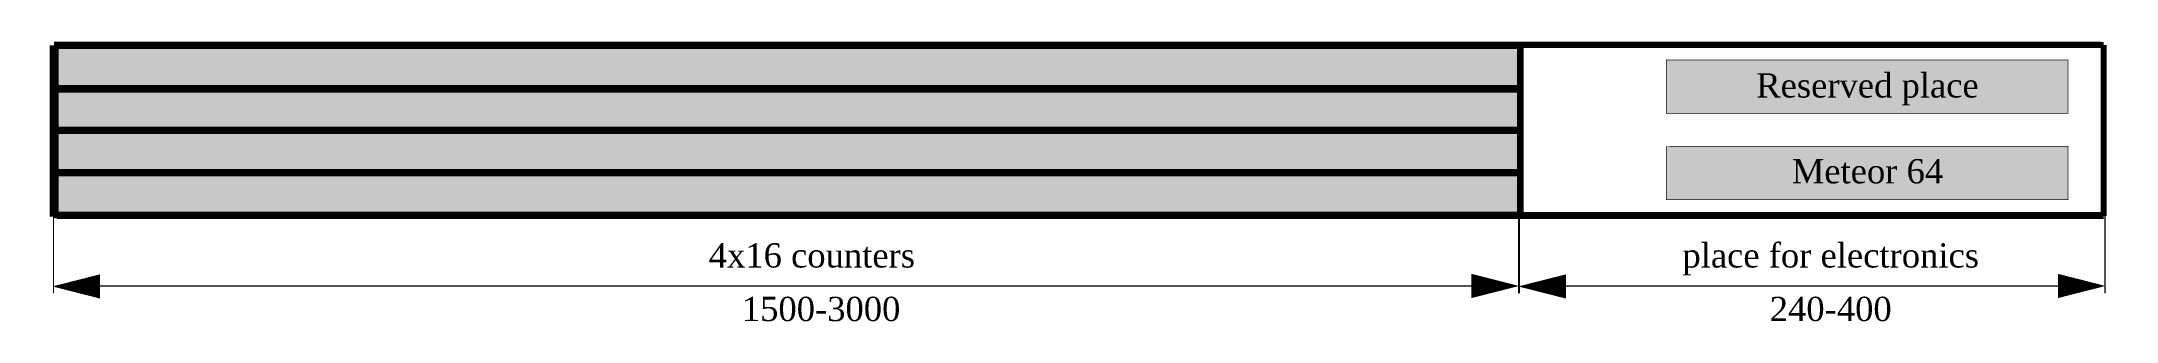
# Model space of a CAD drawing. Header units: millimetres. Extents: x 157 to 1170, y 44 to 592.
# Drawn here: x 673.3 to 1016, y 546.1 to 592.2 of the extents above; entities that cross this region are included whole.
import ezdxf

# ---------------------------------------------------------------- set-up
doc = ezdxf.new("R2010")
doc.units = ezdxf.units.MM

msp = doc.modelspace()

# ---------------------------------------------------------------- texts
at = {"char_height": 4, "attachment_point": 2}
for s, insert, width in [('{\\fTimes New Roman|b0|i0|c0|p18;Reserved place}', (974.86, 587.02), 36.5021), ('{\\fTimes New Roman|b0|i0|c0|p18;Meteor 64}', (974.86, 572.87), 36.5021), ('{\\fTimes New Roman|b0|i0|c0|p18;4x16 counters}', (800.55, 558.99), 48.0657), ('{\\fTimes New Roman|b0|i0|c0|p18;place for electronics}', (968.79, 558.99), 48.0657), ('{\\fTimes New Roman|b0|i0|c0|p18;1500-3000}', (802.07, 550.16), 48.0657), ('{\\fTimes New Roman|b0|i0|c0|p18;240-400}', (968.79, 550.16), 48.0657)]:
    msp.add_mtext(s, dxfattribs=dict(at, insert=insert, width=width))

# ---------------------------------------------------------------- hatches: boundary and pattern name
at = {"lineweight": 100}
msp.add_hatch(color=2, dxfattribs=at).paths.add_polyline_path([(917.5, 591.6), (675.63, 591.6), (675.63, 584.59), (917.5, 584.59)])
h = msp.add_hatch(color=3, dxfattribs=at)
h.paths.add_polyline_path([(1007.96, 574.97), (941.66, 574.95), (941.66, 566.18), (1007.96, 566.18)])
h.paths.add_polyline_path([(1007.96, 589.21), (941.66, 589.19), (941.66, 580.41), (1007.96, 580.41)])
h = msp.add_hatch(color=2, dxfattribs=at)
h.paths.add_polyline_path([(917.5, 577.71), (917.5, 584.07), (675.63, 584.07), (675.63, 577.71)])
h.paths.add_polyline_path([(675.63, 577.5), (675.63, 570.7), (917.5, 570.7), (917.5, 577.5)])
h.paths.add_polyline_path([(675.63, 570.46), (675.63, 563.62), (917.5, 563.62), (917.5, 570.46)])

# ---------------------------------------------------------------- linework, layer by layer
for points, const_width in [([(675.17, 591.63), (675.17, 563.38)], 1), ([(675.39, 591.75), (1013.39, 591.75)], 1), ([(675.51, 591.61), (675.51, 563.37)], 1), ([(675.87, 591.66), (1013.86, 591.66)], 1), ([(917.52, 591.63), (917.52, 563.38)], 1), ([(1013.86, 591.66), (1013.86, 563.51)], 1), ([(675.05, 584.32), (917.86, 584.32)], 1), ([(675.05, 577.71), (917.86, 577.71)], 1), ([(941.66, 574.95), (1007.96, 574.97), (1007.96, 566.18), (941.66, 566.18), (941.66, 574.95)], 0.1), ([(675.05, 570.55), (917.86, 570.55)], 1), ([(675.39, 563.64), (1013.39, 563.64)], 1), ([(675.32, 565.19), (675.32, 550.72)], 0.2), ([(675.87, 563.51), (1013.86, 563.51)], 1), ([(917.25, 565.19), (917.25, 550.72)], 0.2), ([(917.37, 565.19), (917.37, 550.72)], 0.2), ([(1014.1, 565.19), (1014.1, 550.72)], 0.2), ([(911.16, 551.93), (677, 551.93)], 0.2), ([(1008.06, 551.93), (919.05, 551.93)], 0.2)]:
    msp.add_lwpolyline(points, dxfattribs=dict(at, const_width=const_width))
for points in [[(675.63, 591.6), (917.5, 591.6), (917.5, 584.51), (675.63, 584.51)], [(675.63, 584.59), (917.5, 584.59), (917.5, 577.51), (675.63, 577.51)], [(675.63, 577.71), (917.5, 577.71), (917.5, 570.62), (675.63, 570.62)], [(675.63, 570.7), (917.5, 570.7), (917.5, 563.62), (675.63, 563.62)]]:
    msp.add_lwpolyline(points, close=True, dxfattribs=at)
at = {"color": 3, "lineweight": 100, "const_width": 0.1}
msp.add_lwpolyline([(941.66, 589.19), (1007.96, 589.21), (1007.96, 580.41), (941.66, 580.41), (941.66, 589.19)], dxfattribs=at)
at = {"lineweight": 100}
for points in [[(683, 551.87, 4, 0.1, 0), (675.33, 551.87, 0.1, 0.1, 0)], [(909.46, 551.95, 4, 0.1, 0), (917.13, 551.95, 0.1, 0.1, 0)], [(925.06, 551.87, 4, 0.1, 0), (917.39, 551.87, 0.1, 0.1, 0)], [(1006.31, 551.95, 4, 0.1, 0), (1013.98, 551.95, 0.1, 0.1, 0)]]:
    msp.add_lwpolyline(points, format="xyseb", dxfattribs=at)

msp.set_redraw_order([(e.dxf.handle, doc.entitydb.next_handle()) for e in msp.query("TEXT MTEXT ATTDEF DIMENSION ARC_DIMENSION")])  # texts and dimensions are drawn at this point

doc.saveas('drawing.dxf')
